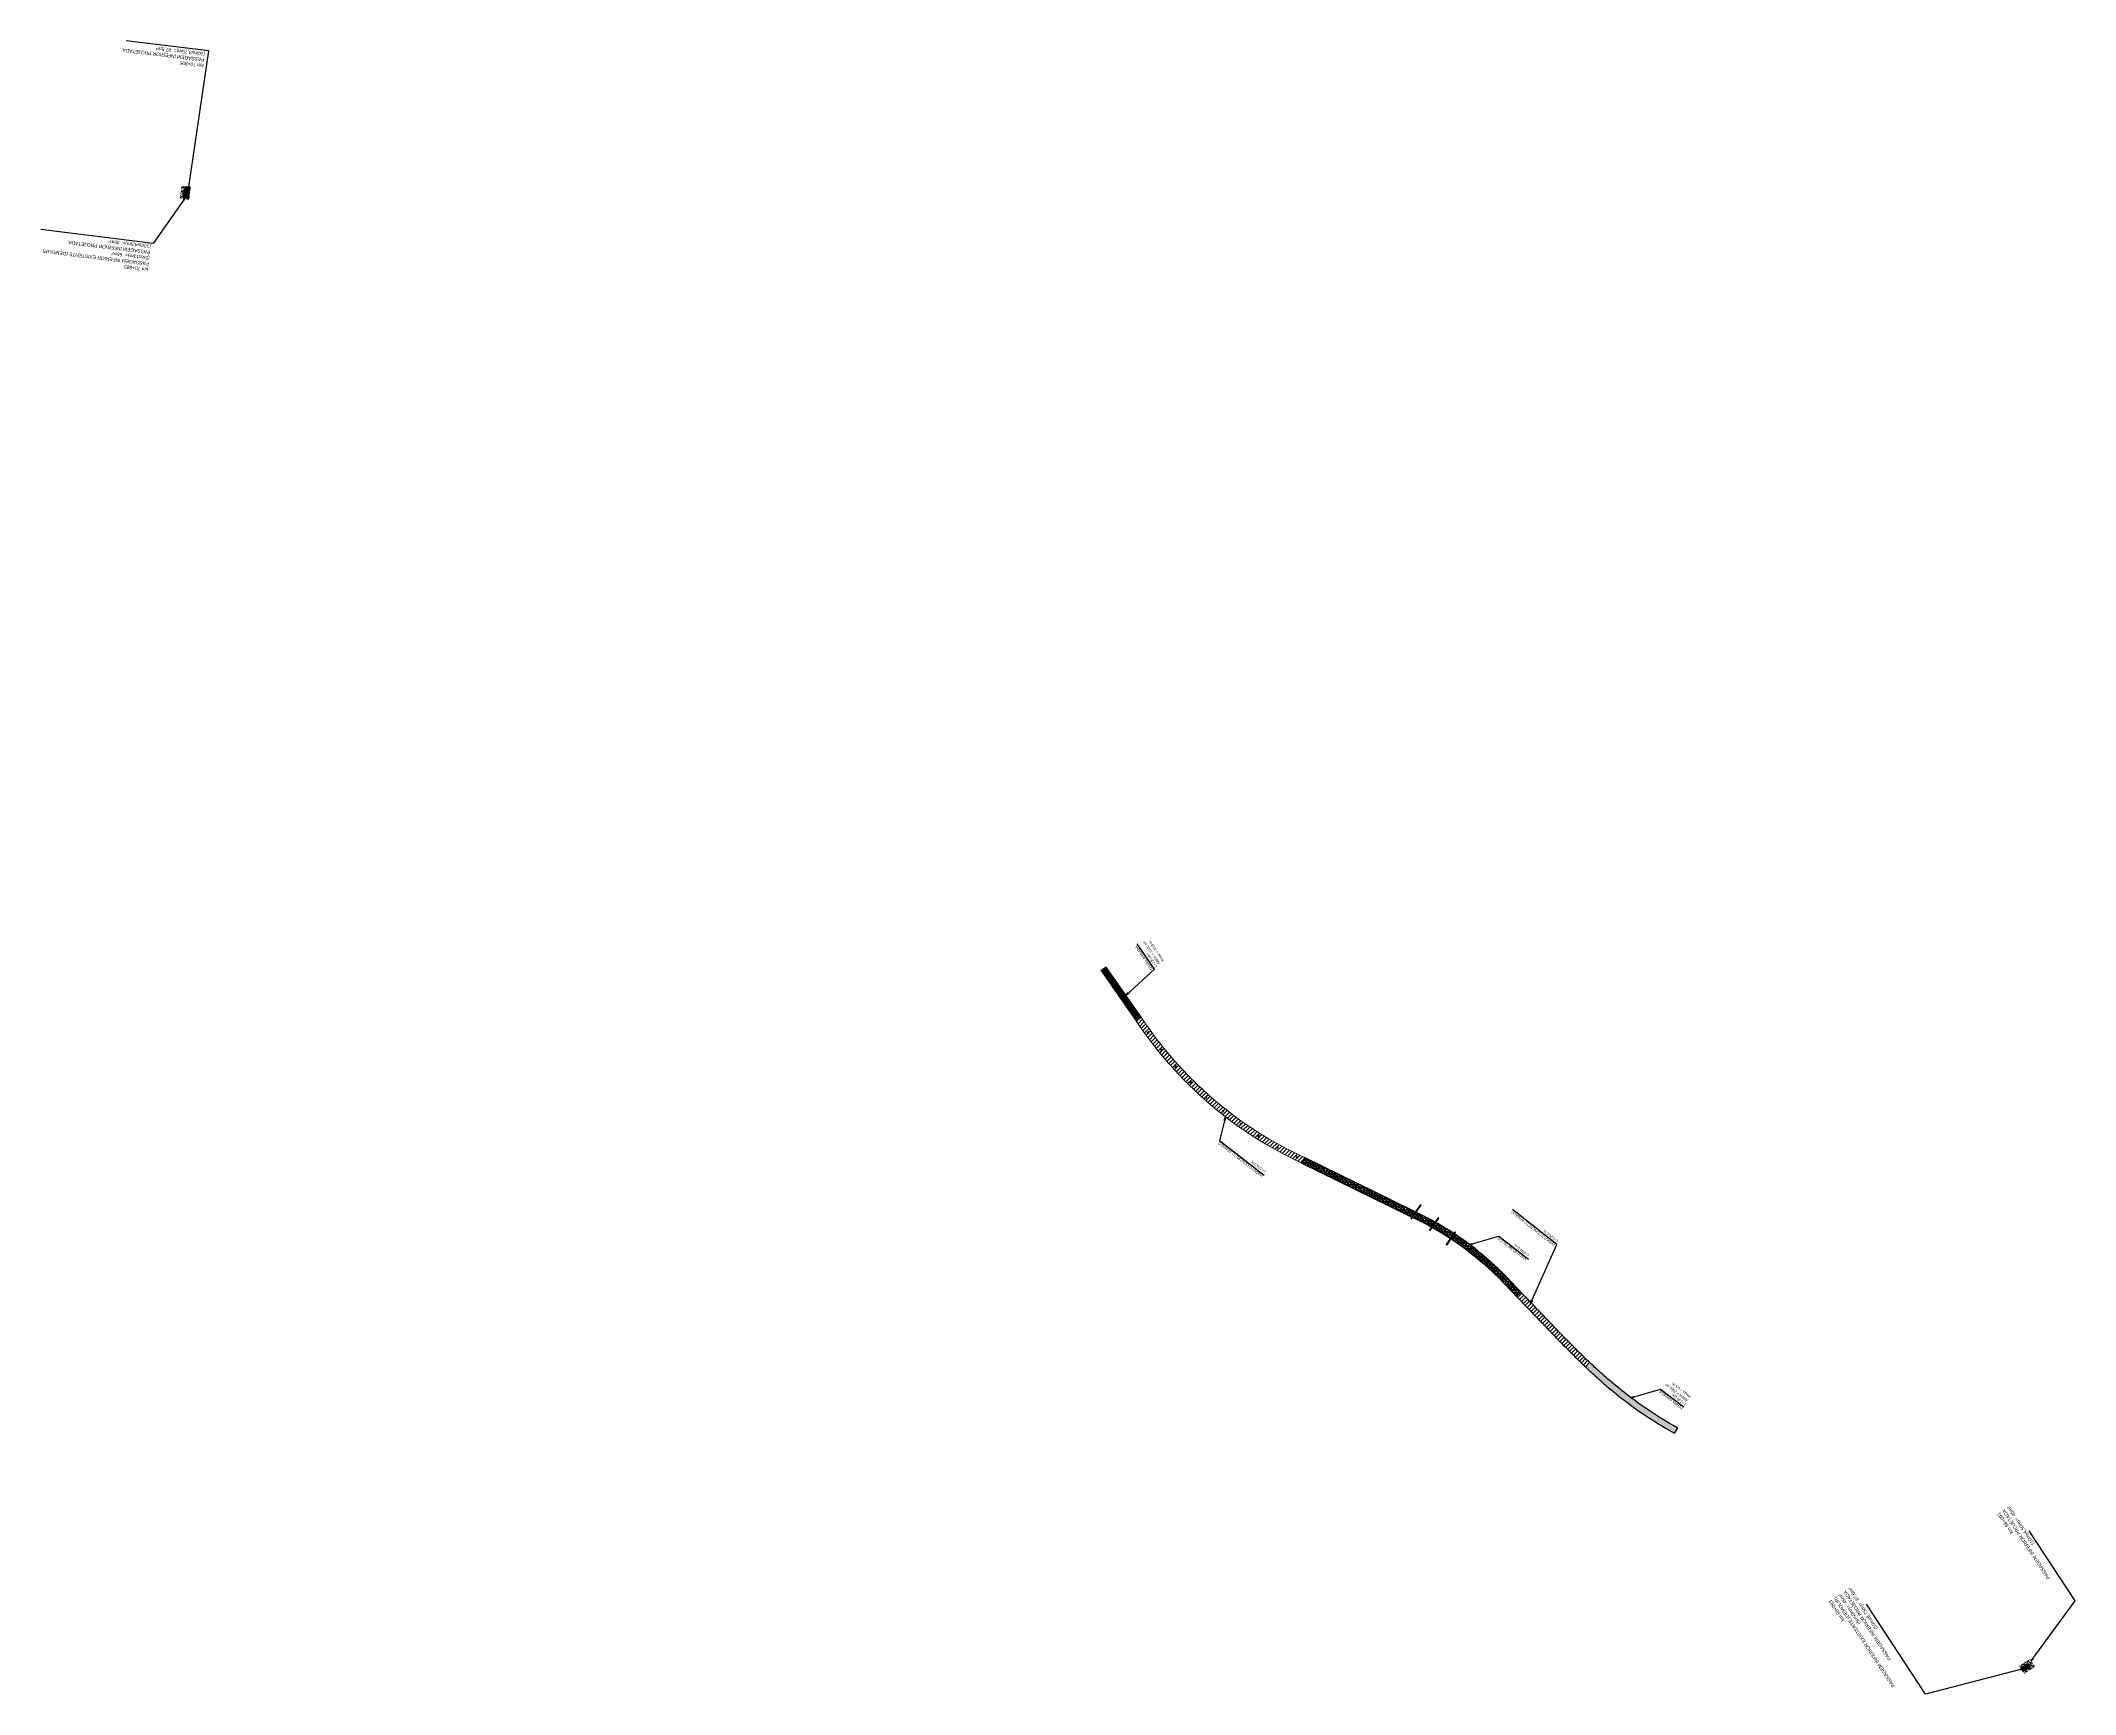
# Model space of a CAD drawing. Header units: metres. Extents: x 288915 to 323983, y 7382661 to 7464883.
# Drawn here: x 302222 to 304557, y 7439694 to 7441592 of the extents above; entities that cross this region are included whole.
import ezdxf

# ---------------------------------------------------------------- set-up
doc = ezdxf.new("R2010")
doc.units = ezdxf.units.M
doc.linetypes.add('CONTINUO', pattern=[0])
doc.linetypes.add('DASHDOTX2', pattern=[2, 1, -0.5, 0, -0.5])
doc.layers.get('0').update_dxf_attribs({"color": 255})
for name, color, linetype, lineweight in [('2 - TIC', 40, 'TIC_LINE', 30), ('_OBRA DE ARTE', 2, 'CONTINUO', 0), ('U-HZ-ESTRUTURAS', 2, 'Continuous', 30)]:
    doc.layers.add(name, color=color, linetype=linetype, lineweight=lineweight)
for name, color, linetype in [('_METÁLICA', 2, 'Continuous'), ('_PASS. INFERIOR A CONSTRUIR', 10, 'Continuous'), ('_TERRA ARMADA', 253, 'Continuous'), ('A-IMAGENS', 255, 'Continuous'), ('EIXO', 1, 'DASHDOTX2'), ('U-HZ-TEXTO-OAE', 2, 'Continuous')]:
    doc.layers.add(name, color=color, linetype=linetype)
doc.layers.add('_PASS. INFERIOR A DEMOLIR', color=10, linetype='Continuous', transparency=0.5)
doc.styles.add('ARIAL', font='arial.ttf')
doc.styles.add('DIM', font='arial.ttf', dxfattribs={"width": 0.8})
doc.styles.get("Standard").update_dxf_attribs({"font": 'arial.ttf'})
doc.linetypes.add('TIC_LINE', pattern='A,3.5,-0.25,["TIC",Standard,S=0.175,R=0,X=-0.05,Y=-0.1],-0.5', length=4.25)
doc.dimstyles.new('U-1_2000', dxfattribs={"dimscale": 2, "dimtxt": 1.5, "dimasz": 0.75, "dimexe": 0.75, "dimexo": 0.75, "dimgap": 0.25, "dimtad": 1, "dimzin": 4, "dimtxsty": 'DIM', "dimblk": 'ARCHTICK', "dimcen": 0.7, "dimdle": 0.75, "dimclrd": 256, "dimclre": 256, "dimclrt": 256, "dimaunit": 1, "dimadec": 3, "dimazin": 2, "dimtfac": 1, "dimtofl": 0, "dimtmove": 0, "dimatfit": 3, "dimldrblk": 'CLOSEDBLANK', "dimfxl": 0, "dimtolj": 1, "dimtzin": 0, "dimlwd": -1, "dimlwe": -1, "dimarcsym": 0})
pattern_1 = [(45, (0, 0), (0.3367596045400935, 1.234785216647009), [1.5875, -0.3175, 0, -0.3175])]
pattern_2 = [(45, (0, 0), (-2.245064030267288, 2.245064030267288), [])]

# ---------------------------------------------------------------- blocks, each defined once
blk = doc.blocks.new('B-PILAR')
at = {"layer": 'U-HZ-ESTRUTURAS'}
h = blk.add_hatch(dxfattribs=at)
h.set_pattern_fill('ANSI31', color=255, angle=31.20539848106446)
h.set_pattern_definition([(76.20539848106446, (3594966.481105933, -6521158.182322078), (-3.083422682913776, 0.7570532071742437), [])])
h.paths.add_polyline_path([(0.5, -1.000000000931323), (0.4999999995343387, 1), (-0.5000000004656613, 1.000000000931323), (-0.4999999995343387, -1.000000000931323)])
at = {"layer": 'U-HZ-ESTRUTURAS', "color": 6, "flags": 128}
blk.add_lwpolyline([(0.5, -1.000000000931323), (0.4999999995343387, 1), (-0.5000000004656613, 1.000000000931323), (-0.4999999995343387, -1.000000000931323)], close=True, dxfattribs=at)
blk = doc.blocks.new('_ArchTick')
at = {"color": 0, "linetype": 'ByBlock', "const_width": 0.15}
blk.add_lwpolyline([(-0.5, -0.5), (0.5, 0.5)], dxfattribs=at)
blk = doc.blocks.new('PI SIMPLES 10 - MRS')
at = {"layer": '_PASS. INFERIOR A CONSTRUIR', "lineweight": -3}
h = blk.add_hatch(dxfattribs=at)
h.set_pattern_fill('ANSI31', color=160, scale=0.9999999999999998, angle=-91.31010274156246)
h.set_pattern_definition([(313.6898972584376, (-6427578.618084036, 3651798.303308021), (2.295807432994247, 2.193146878484967), [])])
h.paths.add_polyline_path([(-62.59785503800958, 15.97804479533806), (-58.09690314531326, 16.01226815767586), (-57.94764558505267, 6.313110889866948), (-62.446707139723, 6.278891269583255)])
at = {"layer": '_PASS. INFERIOR A CONSTRUIR', "color": 160, "lineweight": 30, "const_width": 0.4999999999999999, "flags": 128}
blk.add_lwpolyline([(-62.6025283196941, 16.27799232723191), (-62.44668064452708, 6.278883649036288), (-57.94767207931727, 6.313118509948254), (-58.10152393206954, 16.31223256420344)], close=True, dxfattribs=at)
at = {"layer": 'EIXO', "color": 160}
blk.add_line((-57.74068102519959, 11.33758159866557), (-62.80902926344424, 11.25352806318551), dxfattribs=at)
at = {"layer": 'EIXO', "color": 160, "ltscale": 0.5}
blk.add_line((-60.35700775031, 16.58305234275758), (-60.19717636145651, 6.296001079492271), dxfattribs=at)
blk = doc.blocks.new('PI MODULO DUPLO')
at = {"layer": '_PASS. INFERIOR A CONSTRUIR', "lineweight": -3}
h = blk.add_hatch(dxfattribs=at)
h.set_pattern_fill('ANSI31', color=256, scale=0.9999999999999999, angle=25.81050443779591)
h.set_pattern_definition([(70.8105044377959, (0, 0), (-2.998586356760458, 1.043601869033415), [])])
h.paths.add_polyline_path([(320171.362437691, 7385549.147346584), (320167.274849743, 7385556.883931733), (320176.1142775377, 7385561.586555734), (320180.2018654857, 7385553.849970586)])
at = {"layer": '_PASS. INFERIOR A CONSTRUIR', "lineweight": 30, "const_width": 0.4999999999999999, "flags": 128}
blk.add_lwpolyline([(320171.362437691, 7385549.147346584), (320167.274849743, 7385556.883931733), (320176.1142775377, 7385561.586555734), (320180.2018654857, 7385553.849970586)], close=True, dxfattribs=at)
at = {"layer": 'EIXO', "ltscale": 0.5}
for p, q in [((320177.1013020729, 7385559.704651429), (320168.2618742782, 7385555.002027427)), ((320179.2148409504, 7385555.731874892), (320170.3754131558, 7385551.029250889))]:
    blk.add_line(p, q, dxfattribs=at)
at = {"layer": 'EIXO'}
blk.add_line((320171.2586437064, 7385560.041326604), (320176.1746286922, 7385550.800848457), dxfattribs=at)

msp = doc.modelspace()

# ---------------------------------------------------------------- hatches: boundary and pattern name
at = {"layer": '_METÁLICA'}
h = msp.add_hatch(dxfattribs=at)
h.set_pattern_fill('NET3', color=256)
h.set_pattern_definition([(0, (0, 0), (0, 3.175), []), (59.99999999999999, (0, 0), (-2.749630657015592, 1.5875), []), (120, (0, 0), (-2.749630657015593, -1.587499999999999), [])])
edge = h.paths.add_edge_path()
edge.add_line((303669.4989965779, 7440303.638251415), (303791.8120396397, 7440243.538571698))
edge.add_arc((303649.9177225441, 7439927.424268362), 346.4999999962067, 43.50131030736952, 65.82610525948479, ccw=False)
edge.add_arc((311150.6813494277, 7447045.709190612), 9994.265697992902, 223.5013103050246, 223.6220659559599)
edge.add_line((303915.7702564219, 7440150.681393831), (303920.8375999549, 7440155.510682549))
edge.add_arc((311150.68134932, 7447045.709191052), 9987.26569821844, 223.5013103072517, 223.6220659582136, ccw=False)
edge.add_arc((303649.9177225408, 7439927.424268364), 353.4999999968015, 43.50131030763065, 65.82610526358573)
edge.add_line((303794.6785914743, 7440249.924719253), (303672.3897496561, 7440310.095262465))
edge.add_line((303672.3897496561, 7440310.095262465), (303669.4989965779, 7440303.638251415))
at = {"layer": '_PASS. INFERIOR A DEMOLIR'}
h = msp.add_hatch(color=256, dxfattribs=at)
h.dxf.hatch_style = 1
h.paths.add_polyline_path([(302387.8683699612, 7441424.264994695), (302392.8148372926, 7441423.535295482), (302390.9176197866, 7441410.674480354), (302385.9711524293, 7441411.404179395)])
h = msp.add_hatch(color=256, dxfattribs=at)
h.dxf.hatch_style = 1
h.paths.add_polyline_path([(304502.2476370599, 7439729.309589102), (304504.9724213205, 7439725.117268655), (304497.4263581417, 7439720.212475169), (304494.7014570595, 7439724.404975357)])
at = {"layer": '_TERRA ARMADA'}
h = msp.add_hatch(dxfattribs=at)
h.set_pattern_fill('ANSI36', color=256, scale=0.2)
h.set_pattern_definition(pattern_1)
h.paths.add_polyline_path([(303438.9181879198, 7440524.622131075), (303479.239586223, 7440467.00156722), (303484.8780285955, 7440471.344967217), (303444.653419024, 7440528.635499259)])
h = msp.add_hatch(dxfattribs=at)
h.set_pattern_fill('ANSI36', color=256, scale=0.2)
h.set_pattern_definition(pattern_1)
h.paths.add_polyline_path([(304023.8630023013, 7440053.014209733, -0.004702329458981256), (304016.6378147069, 7440059.273291718, -0.004319556089805519), (304009.0800069978, 7440066.063045154, -0.003673656941483702), (304002.2065189659, 7440072.439498247, -0.001061482875645071), (303999.8221618222, 7440074.693824964), (303994.9371909726, 7440069.679341847, 0.001090252649930791), (303997.408219916, 7440067.342800666, 0.003673656991619651), (304004.3571171255, 7440060.896391377, 0.004319696737938554), (304012.0051463356, 7440054.025588995, 0.004574069108839498), (304019.1284889068, 7440047.851541774, 0.01433043659380567), (304041.1397475744, 7440030.185374339, 0.03425466815327648), (304097.0012422898, 7439993.63160756), (304098.559787086, 7439996.160857597, -0.01260142142364534), (304100.334715637, 7439999.78096226, -0.0340626006820492), (304045.4740181171, 7440035.685008588, -0.01429570466696118)])
at = {"layer": 'U-HZ-ESTRUTURAS'}
h = msp.add_hatch(dxfattribs=at)
h.set_pattern_fill('ANSI31', color=255)
h.set_pattern_definition(pattern_2)
edge = h.paths.add_edge_path()
edge.add_arc((303860.6360678222, 7440718.650723779), 449.8380167039067, 213.3509777656442, 245.2616050911774, ccw=False)
edge.add_line((303484.8780285952, 7440471.344967217), (303479.0599855123, 7440467.273649327))
edge.add_arc((303862.0396191596, 7440720.351424833), 459.0443989896842, 213.4572313286862, 245.2008946126722)
edge.add_line((303669.4989965777, 7440303.638251415), (303672.3897496565, 7440310.095262465))
h = msp.add_hatch(dxfattribs=at)
h.set_pattern_fill('ANSI31', color=255)
h.set_pattern_definition(pattern_2)
edge = h.paths.add_edge_path()
edge.add_arc((304593.617630793, 7440698.899218502), 868.5283747194817, 225.346793623156, 225.9612278790251)
edge.add_arc((304531.6448889819, 7440634.809977801), 779.3765295333301, 225.9611545889489, 226.4865985195934)
edge.add_line((303995.02527042, 7440069.595717752), (303999.8221618224, 7440074.693824964))
edge.add_arc((304531.9518176679, 7440635.128815603), 772.8190922607051, 225.9662783976276, 226.4840435623517, ccw=False)
edge.add_arc((304593.6176420617, 7440698.899271429), 861.5284202932581, 225.3528861298106, 225.9657602757393, ccw=False)
edge.add_arc((304781.3050685871, 7440888.872721332), 1128.579878129392, 224.8091951911796, 225.3514491879629, ccw=False)
edge.add_arc((304916.2828403844, 7441022.954274975), 1318.834607128643, 224.424721969574, 224.8091890174057, ccw=False)
edge.add_arc((305451.7349581014, 7441547.760515299), 2068.588273508817, 224.1195878746804, 224.4247219673162, ccw=False)
edge.add_arc((305751.1156938539, 7441838.056080117), 2485.601870006935, 223.964179582921, 224.1192058840806, ccw=False)
edge.add_arc((311150.6812990413, 7447045.709174717), 9987.265650551968, 223.6220660893676, 223.9636553137678, ccw=False)
edge.add_line((303920.8375999543, 7440155.510682549), (303915.7702564207, 7440150.681393832))
edge.add_arc((311150.6813977447, 7447045.709237608), 9994.265765392829, 223.6220659598908, 223.9628957199747)
edge.add_arc((305751.1155299735, 7441838.056598255), 2492.602113290272, 223.9611441873316, 224.11433083801)
edge.add_arc((305451.7348522146, 7441547.760586428), 2075.588247676686, 224.1137221044711, 224.4247254286141)
edge.add_arc((304916.2828944305, 7441022.954328249), 1325.834683017637, 224.424721999306, 224.8091889467827)
edge.add_arc((304781.3051569581, 7440888.872637663), 1135.57988185979, 224.8091889481409, 225.3467936319744)

# ---------------------------------------------------------------- linework, layer by layer
at = {"color": 6}
for p, q in [((303795.9686794971, 7440241.729922315), (303804.2115103399, 7440253.703689378)), ((303796.1334180587, 7440241.616515056), (303804.3756776591, 7440253.589452316)), ((303796.2981566204, 7440241.503107797), (303804.53978808, 7440253.475132602)), ((303816.215997355, 7440226.665966718), (303824.8820508855, 7440239.254518917)), ((303816.3807359167, 7440226.55255946), (303825.0467894472, 7440239.141111658)), ((303816.5454744783, 7440226.439152201), (303825.2115280089, 7440239.027704399)), ((303824.9138593502, 7440239.028586186), (303817.8459717106, 7440228.280925368)), ((303835.452866792, 7440210.418702785), (303844.1189203226, 7440223.007254983)), ((303835.6176053537, 7440210.305295526), (303844.2836588842, 7440222.893847724)), ((303835.7823439154, 7440210.191888267), (303844.4483974459, 7440222.780440466)), ((303844.1507287872, 7440222.781322252), (303837.0315912837, 7440211.955729218))]:
    msp.add_line(p, q, dxfattribs=at)
at = {"layer": '2 - TIC', "color": 6}
for p, q in [((303795.9686794971, 7440241.729922315), (303804.6347330276, 7440254.318474513)), ((303796.1334180587, 7440241.616515056), (303804.7994715893, 7440254.205067255)), ((303796.2981566204, 7440241.503107797), (303804.9642101509, 7440254.091659996)), ((303816.215997355, 7440226.665966718), (303824.8820508855, 7440239.254518917)), ((303816.3807359167, 7440226.55255946), (303825.0467894472, 7440239.141111658)), ((303816.5454744783, 7440226.439152201), (303825.2115280089, 7440239.027704399)), ((303824.9138593502, 7440239.028586186), (303817.8459717106, 7440228.280925368)), ((303835.452866792, 7440210.418702785), (303844.1189203226, 7440223.007254983)), ((303835.6176053537, 7440210.305295526), (303844.2836588842, 7440222.893847724)), ((303835.7823439154, 7440210.191888267), (303844.4483974459, 7440222.780440466)), ((303844.1507287872, 7440222.781322252), (303837.0315912837, 7440211.955729218))]:
    msp.add_line(p, q, dxfattribs=at)
at = {"layer": '_METÁLICA'}
msp.add_lwpolyline([(303669.4989965779, 7440303.638251415), (303791.8120396397, 7440243.538571698, -0.09771956923867658), (303901.2544873926, 7440165.944876765, 0.0005268959735613408), (303915.7702564219, 7440150.681393831), (303920.8375999549, 7440155.510682549, -0.0005268959736770646), (303906.3319977897, 7440170.763474918, 0.09771956925555902), (303794.6785914743, 7440249.924719253), (303672.3897496561, 7440310.095262465)], format="xyb", close=True, dxfattribs=at)
at = {"layer": '_OBRA DE ARTE', "color": 121}
msp.add_lwpolyline([(303672.3897496565, 7440310.095262465, -0.140143192197655), (303484.8780285952, 7440471.344967217), (303479.0599855123, 7440467.273649327, 0.1394004416563751), (303669.4989965777, 7440303.638251415)], format="xyb", close=True, dxfattribs=at)
at = {"layer": '_PASS. INFERIOR A DEMOLIR', "transparency": 33554687, "elevation": 732.1551464673805}
msp.add_lwpolyline([(302387.8683699612, 7441424.264994695), (302392.8148372926, 7441423.535295482), (302390.9176197866, 7441410.674480354), (302385.9711524293, 7441411.404179395), (302387.8683699612, 7441424.264994695)], close=True, dxfattribs=at)
at = {"layer": '_PASS. INFERIOR A DEMOLIR', "transparency": 33554687}
msp.add_lwpolyline([(304502.2476370599, 7439729.309589102), (304504.9724213205, 7439725.117268655), (304497.4263581417, 7439720.212475169), (304494.7014570595, 7439724.404975357), (304502.2476370598, 7439729.309589102)], dxfattribs=at)
at = {"layer": '_TERRA ARMADA', "flags": 128}
msp.add_lwpolyline([(303438.9181879198, 7440524.622131075), (303479.239586223, 7440467.00156722), (303484.8780285955, 7440471.344967217), (303444.653419024, 7440528.635499259)], close=True, dxfattribs=at)
at = {"layer": '_TERRA ARMADA'}
for points in [[(303999.9118195756, 7440074.608709101, -0.002321209430167958), (303994.7304982945, 7440079.572694789, -0.002680981897694273), (303988.1234648339, 7440086.030590298, -0.002345747025142073), (303980.6254474502, 7440093.508222744, -0.001677555262741518), (303974.4097763204, 7440099.807562826, -0.001341395865771658), (303966.6619718251, 7440107.755074083, -0.0006711432546765794), (303962.0232883649, 7440112.551799973, -0.001489710505483717), (303920.8375999545, 7440155.510682549), (303915.7702564209, 7440150.681393832, 0.001489710506956841), (303956.9848116121, 7440107.692401654, 0.0006711433539908237), (303961.6365593084, 7440102.882166425, 0.001341395756515137), (303969.4105813628, 7440094.907761833, 0.001677555176089253), (303975.659243188, 7440088.574986966, 0.002345747198126968), (303983.2037674729, 7440081.05097406, 0.002680981616973797), (303989.8644830092, 7440074.540608219, 0.0022913844679093), (303995.0252639086, 7440069.595710892, 0.0022913844679093)], [(303995.0696216539, 7440069.553600217, 0.001031708013143457), (303997.4082198855, 7440067.342800695, 0.003673656921364619), (304004.3571169607, 7440060.896391528, 0.004319696780836825), (304012.0051462448, 7440054.025589075, 0.004574069186184735), (304019.128488936, 7440047.851541749, 0.01433043657423277), (304041.1397475742, 7440030.185374339, 0.03425466815341894), (304097.0012422898, 7439993.63160756), (304100.6734838698, 7439999.591023789, -0.03426437523177377), (304045.4740181173, 7440035.685008588, -0.0142958531214303), (304023.8627831167, 7440053.01439603, -0.004702188298108877), (304016.6378141838, 7440059.27329218, -0.004319555880963026), (304009.0800068453, 7440066.063045294, -0.003673656911065263), (304002.206518872, 7440072.439498335, -0.001021491111446795), (303999.9118195756, 7440074.6087091)]]:
    msp.add_lwpolyline(points, format="xyb", dxfattribs=at)
at = {"layer": 'U-HZ-ESTRUTURAS', "color": 6, "flags": 128}
for points in [[(303493.4946911304, 7440454.531666975), (303491.8707804039, 7440453.364227915), (303492.4544999322, 7440452.552272552), (303494.0784106591, 7440453.719711612)], [(303508.5881294041, 7440434.675832058), (303507.0315484359, 7440433.420023278), (303507.6594528249, 7440432.641732793), (303509.2160337935, 7440433.897541575)], [(303524.760815913, 7440415.688724058), (303523.2763677297, 7440414.348420512), (303523.9465195014, 7440413.60619642), (303525.4309676851, 7440414.946499967)], [(303541.9628477952, 7440397.628930087), (303540.5551128488, 7440396.208267452), (303541.2654441654, 7440395.504399978), (303542.6731791122, 7440396.925062614)], [(303560.1411460139, 7440380.552175916), (303558.8144680478, 7440379.055537825), (303559.5627870925, 7440378.39219884), (303560.8894650589, 7440379.888836933)], [(303579.2396191391, 7440364.511154021), (303577.9980917855, 7440362.943158539), (303578.7820895257, 7440362.322394861), (303580.0236168796, 7440363.890390345)], [(303599.1993364259, 7440349.555360999), (303598.0467905737, 7440347.920846373), (303598.8640478856, 7440347.344573446), (303600.0165937379, 7440348.979088073)], [(303619.9587096513, 7440335.730944829), (303618.8987016261, 7440334.034954561), (303619.7466967592, 7440333.504950548), (303620.8067047846, 7440335.200940817)], [(303641.4536831538, 7440323.080562492), (303640.4894837438, 7440321.328329774), (303641.3656001023, 7440320.846230067), (303642.3297995123, 7440322.598462787)], [(303663.6194544687, 7440311.624164389), (303662.7365073925, 7440309.829615849), (303663.6337816619, 7440309.38814231), (303664.516728738, 7440311.182690851)], [(303686.0513112128, 7440300.587325937), (303685.1683641366, 7440298.792777397), (303686.065638406, 7440298.351303858), (303686.9485854821, 7440300.145852399)], [(303708.4831679568, 7440289.550487486), (303707.6002208806, 7440287.755938945), (303708.49749515, 7440287.314465406), (303709.3804422262, 7440289.109013948)], [(303730.9150247009, 7440278.513649033), (303730.0320776247, 7440276.719100493), (303730.9293518941, 7440276.277626954), (303731.8122989702, 7440278.072175495)], [(303753.346881445, 7440267.476810582), (303752.4639343688, 7440265.682262042), (303753.3612086382, 7440265.240788503), (303754.2441557143, 7440267.035337044)], [(303775.793065382, 7440254.20395005), (303776.6760124579, 7440255.998498591), (303775.7787381884, 7440256.43997213), (303774.8957911126, 7440254.645423588)], [(303795.3644481633, 7440239.717790013), (303796.4985207499, 7440241.365175631), (303795.6748279423, 7440241.932211924), (303794.5407553556, 7440240.284826307)], [(303805.1549082356, 7440253.756346463), (303806.2889808218, 7440255.403732081), (303805.465288014, 7440255.970768374), (303804.3312154277, 7440254.323382756)], [(303825.4022260935, 7440238.692390867), (303826.5362986797, 7440240.339776484), (303825.712605872, 7440240.906812778), (303824.5785332856, 7440239.259427159)], [(303816.7476632489, 7440226.30387056), (303817.8817358355, 7440227.951256177), (303817.0580430279, 7440228.518292471), (303815.9239704411, 7440226.870906853)], [(303844.6390955306, 7440222.445126933), (303845.7731681167, 7440224.092512551), (303844.949475309, 7440224.659548844), (303843.8154027227, 7440223.012163226)], [(303835.9845326859, 7440210.056606626), (303837.1186052725, 7440211.703992244), (303836.2949124649, 7440212.271028537), (303835.1608398781, 7440210.62364292)], [(303862.6040734255, 7440204.129015089), (303863.8206303928, 7440205.716462458), (303863.0269067094, 7440206.324740942), (303861.8103497419, 7440204.737293571)], [(303881.808229038, 7440188.243073054), (303883.141832373, 7440189.733543499), (303882.3965971514, 7440190.400345167), (303881.0629938162, 7440188.90987472)], [(303899.8358305664, 7440171.026791499), (303901.2660230884, 7440172.424843485), (303900.5669970969, 7440173.139939746), (303899.1368045746, 7440171.741887759)], [(303917.0735099855, 7440152.937640737), (303918.5214928474, 7440154.317258668), (303917.831683883, 7440155.041250099), (303916.3837010208, 7440153.661632167)]]:
    msp.add_lwpolyline(points, close=True, dxfattribs=at)

# ---------------------------------------------------------------- block references
at = {"layer": '2 - TIC', "color": 6}
for p, rotation in [((303492.9745955311, 7440453.541969763), 125.7125820251368), ((303508.1237911143, 7440433.658782426), 128.8956808869839), ((303524.3536677071, 7440414.647460239), 132.0787797488309), ((303541.6141459802, 7440396.566665033), 135.261878610678), ((303559.851966553, 7440379.472187378), 138.4449774725251), ((303579.0108543322, 7440363.416774441), 141.6280763343721), ((303599.0316921555, 7440348.449967222), 144.8111751962191), ((303619.8527032051, 7440334.617947688), 147.9942740580662), ((303641.4096416279, 7440321.96339628), 151.1773729199133), ((303663.6266180651, 7440310.50615335), 153.8020634863419), ((303686.0584748092, 7440299.469314897), 153.8020634863419), ((303708.4903315532, 7440288.432476446), 153.8020634863419), ((303730.9221882973, 7440277.395637994), 153.8020634863419), ((303753.3540450414, 7440266.358799542), 153.8020634863419), ((303775.7859017854, 7440255.32196109), 333.8020634950691), ((303795.5196380529, 7440240.825000969), 325.4561850352618), ((303804.9816017937, 7440254.386374445), 325.4561850498383), ((303825.5574159829, 7440239.799601822), 325.4561850498383), ((303816.9028531386, 7440227.411081515), 325.4561850352618), ((303844.79428542, 7440223.552337889), 325.4561850498383), ((303836.1397225756, 7440211.163817582), 325.4561850352618), ((303862.8957268485, 7440205.165820311), 322.4313629542206), ((303882.1024130949, 7440189.32170911), 318.1793067128303), ((303900.2014138318, 7440172.083365622), 314.348911359265), ((303917.4525969344, 7440153.989445418), 313.6149886932665)]:
    msp.add_blockref('B-PILAR', p, dxfattribs=dict(at, rotation=rotation))
at = {"layer": 'A-IMAGENS'}
for name, p, rotation in [('PI MODULO DUPLO', (-4344133.823115309, 1691744.172450367), 323.5393546778479), ('PI SIMPLES 10 - MRS', (302366.8262745598, 7441354.953912812), 260.8182497487698), ('PI MODULO DUPLO', (7689076.769338239, 7781714.660398261), 95.13384644724434), ('PI SIMPLES 10 - MRS', (304448.3820512444, 7439707.06786241), 211.3217043856874)]:
    msp.add_blockref(name, p, dxfattribs=dict(at, rotation=rotation))

# ---------------------------------------------------------------- texts
at = {"layer": 'U-HZ-TEXTO-OAE', "style": 'ARIAL'}
for s, rotation, p in [('TERRA ARMADA', 124.2089039368461, (303499.0546112512, 7440526.133141107)), ('ÁREA = 2120 m²', 124.2089039368461, (303507.202714033, 7440533.029525246)), ('L=120,8m', 124.2089039368461, (303503.541875646, 7440529.634980859)), ('Hmáx.= 10,8 m', 124.2089039368461, (303511.8015545532, 7440535.835148186)), ('VIADUTO CONCRETO ARMADO', 142.4026475484895, (303625.1044229451, 7440289.543438256)), ('L=124,0 m', 142.4026475484895, (303628.1557378978, 7440294.685587126)), ('VIADUTO CONCRETO ARMADO', 141.7176520753179, (303960.4611010578, 7440210.175065927)), ('VIADUTO METÁLICO', 142.4026475484895, (303927.6697129649, 7440194.07284218)), ('L=129,0 m', 141.7176520753179, (303963.5853442576, 7440214.996431115)), ('L=284,8 m', 142.4026475484895, (303930.4223833298, 7440198.81903447)), ('ÁREA = 2061 m²', 142.4026475484895, (304112.7891724204, 7440032.042257233)), ('Hmáx.= 9,5 m', 142.4026475484895, (304116.2820962287, 7440036.143517707)), ('TERRA ARMADA', 142.4026475484895, (304107.2016908486, 7440022.946558094)), ('L=130,2m', 142.4026475484895, (304110.3712360506, 7440027.674391277))]:
    msp.add_text(s, height=3, rotation=rotation, dxfattribs=at).set_placement(p)
at = {"layer": 'U-HZ-TEXTO-OAE', "color": 2, "linetype": 'Continuous', "lineweight": -3, "char_height": 3.999999999999999, "style": 'ARIAL'}
for s, insert, width, attachment_point, rotation in [('{\\C256;km 70+895\\P}PASSAGEM INFERIOR{\\C256; PROJETADA \\P}(10mx8,75m)=  87,5m²', (302411.150344698, 7441579.471988692), 150.2515116109687, 7, 173.05346418738625), ('{\\C256;km 70+895\\P}PASSAGEM INFERIOR{\\C256; EXISTENTE (DEMOLIR) \\P}(5mx13m)=  65m²   {\\C256;\\P}PASSAGEM INFERIOR{\\C256; PROJETADA \\P}(10mx4,5m)=  45m²', (302349.1268146642, 7441358.664881425), 150.2515116109687, 7, 173.05346418738625), ('{\\C256;km 68+093\\P}PASSAGEM INFERIOR{\\C256; PROJETADA \\P}(10mx4,50m)=  45m²', (304482.6522868703, 7439911.21787628), 131.8892066999792, 9, 123.35338948185758), ('{\\C256;km 68+093\\P}PASSAGEM INFERIOR{\\C256; EXISTENTE (DEMOLIR) \\P}(5mx9m)=  45m²    {\\C256;\\P}PASSAGEM INFERIOR{\\C256; PROJETADA \\P}(10mx8,75m)=  87,5m²', (304300.3261158456, 7439818.082208251), 150.2515116109687, 9, 123.35338948185758)]:
    msp.add_mtext(s, dxfattribs=dict(at, insert=insert, width=width, attachment_point=attachment_point, rotation=rotation))

# ---------------------------------------------------------------- leaders
at = {"layer": 'U-HZ-TEXTO-OAE', "color": 2, "linetype": 'Continuous', "lineweight": -3}
for points in [[(302391.923966854, 7441421.560404495), (302414.9756825071, 7441580.26447696), (302320.1475359656, 7441591.806219512)], [(302387.2727826799, 7441410.427007474), (302351.3838154801, 7441359.221020469), (302222.1948101015, 7441374.944898822)], [(304506.3939528398, 7439732.298375243), (304556.9288275709, 7439801.278817374), (304504.1391223724, 7439881.506096632)], [(304495.4767080043, 7439722.817538756), (304384.9987227074, 7439694.048917206), (304317.2546669185, 7439797.584336355)]]:
    msp.add_leader(points, dimstyle='U-1_2000', override={"dimscale": 1, "dimasz": 3}, dxfattribs=at)
at = {"layer": 'U-HZ-TEXTO-OAE'}
for points in [[(303467.4710430857, 7440496.137139763), (303500.1773329191, 7440526.30278346), (303480.4388983948, 7440555.337301167)], [(303581.7227706576, 7440356.834953831), (303574.7134792202, 7440329.55322873), (303626.092990041, 7440289.989460822)], [(303931.6396276527, 7440142.623657948), (303961.9738802093, 7440210.19965532), (303911.0710316936, 7440250.374845129)], [(303860.658587763, 7440209.784147726), (303895.318846047, 7440219.994202106), (303929.5979096772, 7440193.497002735)], [(304046.3280201695, 7440034.128868235), (304080.9882784535, 7440044.338922615), (304107.549342461, 7440023.886104849)]]:
    msp.add_leader(points, dimstyle='U-1_2000', override={"dimscale": 2, "dimasz": 2}, dxfattribs=at)

doc.saveas('drawing.dxf')
